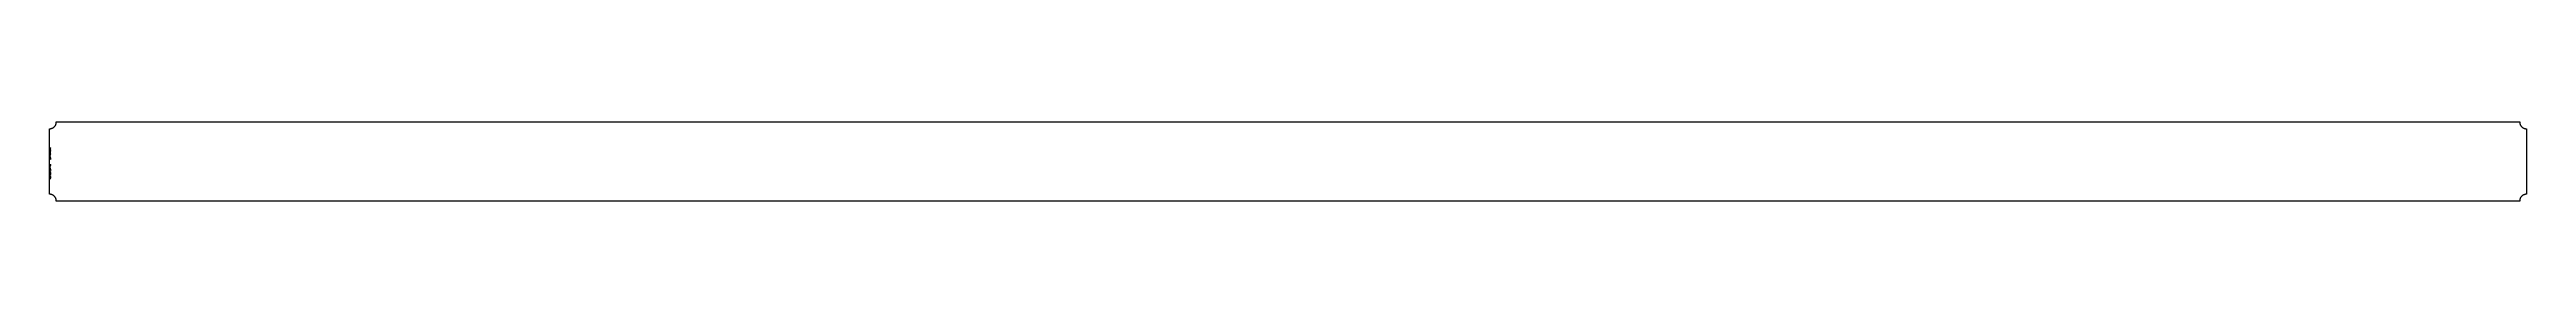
# Model space of a CAD drawing. Extents: x 0 to 11004, y -175 to 175.
import ezdxf

# ---------------------------------------------------------------- set-up
doc = ezdxf.new("R2010")
doc.units = 0
doc.header["$LTSCALE"] = 10
doc.layers.add('TEILE', color=7, linetype='CONTINUOUS')
doc.layers.add('UNTERSCHRIFT', color=7, linetype='CONTINUOUS')
doc.styles.get("Standard").update_dxf_attribs({"font": 'ROMANS'})

msp = doc.modelspace()

# ---------------------------------------------------------------- linework, layer by layer
at = {"layer": 'TEILE', "color": 2}
for p, q in [((0, 144.999969), (1.570077, 145.041077)), ((0, -145.000031), (0, 144.999969)), ((1.570077, 145.041077), (3.135853, 145.164322)), ((3.135853, 145.164322), (4.693035, 145.369324)), ((4.693035, 145.369324), (6.237353, 145.655548)), ((6.237353, 145.655548), (7.764575, 146.022202)), ((7.764575, 146.022202), (9.270514, 146.468277)), ((9.270514, 146.468277), (10.751045, 146.992554)), ((10.751045, 146.992554), (12.202106, 147.593613)), ((12.202106, 147.593613), (13.619723, 148.269775)), ((13.619723, 148.269775), (15.00001, 149.019211)), ((15.00001, 149.019211), (16.339182, 149.839859)), ((16.339182, 149.839859), (17.633568, 150.729462)), ((17.633568, 150.729462), (18.879623, 151.685608)), ((18.879623, 151.685608), (20.073931, 152.705627)), ((20.073931, 152.705627), (21.213217, 153.786774)), ((21.213217, 153.786774), (22.294359, 154.926056)), ((22.294359, 154.926056), (23.314392, 156.120361)), ((23.314392, 156.120361), (24.270523, 157.366425)), ((24.270523, 157.366425), (25.160131, 158.660812)), ((25.160131, 158.660812), (25.980776, 159.999985)), ((25.980776, 159.999985), (26.730209, 161.38028)), ((26.730209, 161.38028), (27.406376, 162.797882)), ((27.406376, 162.797882), (28.007423, 164.248947)), ((28.007423, 164.248947), (28.531706, 165.729492)), ((28.531706, 165.729492), (28.977783, 167.235413)), ((28.977783, 167.235413), (29.344435, 168.76265)), ((29.344435, 168.76265), (29.630657, 170.306946)), ((29.630657, 170.306946), (29.835661, 171.864151)), ((29.835661, 171.864151), (29.958889, 173.429901)), ((29.958889, 173.429901), (30.000002, 175)), ((30, 174.999985), (10973.996094, 175)), ((30.000002, 175), (30, 174.999985)), ((10973.996094, 175), (10974.041016, 173.375854)), ((10974.041016, 173.375854), (10974.171875, 171.75647)), ((10974.171875, 171.75647), (10974.392578, 170.146606)), ((10974.392578, 170.146606), (10974.698242, 168.550964)), ((10974.698242, 168.550964), (10975.089844, 166.974258)), ((10975.089844, 166.974258), (10975.567383, 165.421082)), ((10975.567383, 165.421082), (10976.12793, 163.896011)), ((10976.12793, 163.896011), (10976.769531, 162.403503)), ((10976.769531, 162.403503), (10977.491211, 160.947937)), ((10977.491211, 160.947937), (10978.291016, 159.5336)), ((10978.291016, 159.5336), (10979.166016, 158.164612)), ((10979.166016, 158.164612), (10980.115234, 156.845016)), ((10980.115234, 156.845016), (10981.131836, 155.578659)), ((10981.131836, 155.578659), (10982.216797, 154.369278)), ((10982.216797, 154.369278), (10983.365234, 153.220398)), ((10983.365234, 153.220398), (10984.575195, 152.135406)), ((10984.575195, 152.135406), (10985.84082, 151.117462)), ((10985.84082, 151.117462), (10987.160156, 150.169586)), ((10987.160156, 150.169586), (10988.530273, 149.294525)), ((10988.530273, 149.294525), (10989.945313, 148.494858)), ((10989.945313, 148.494858), (10991.400391, 147.772934)), ((10991.400391, 147.772934), (10992.892578, 147.130859)), ((10992.892578, 147.130859), (10994.417969, 146.570526)), ((10994.417969, 146.570526), (10995.970703, 146.093582)), ((10995.970703, 146.093582), (10997.547852, 145.701431)), ((10997.547852, 145.701431), (10999.142578, 145.395187)), ((10999.142578, 145.395187), (11000.75293, 145.175797)), ((11000.75293, 145.175797), (11002.37207, 145.043869)), ((11002.37207, 145.043869), (11003.996094, 144.999817)), ((11003.996094, 144.999817), (11003.996094, 145)), ((11003.996094, 145), (11003.996094, -145)), ((1.624162, -145.044037), (-0.000006, -145.000031)), ((-0.000006, -145.000031), (0, -145.000031)), ((3.243566, -145.175903), (1.624162, -145.044037)), ((4.853455, -145.395233), (3.243566, -145.175903)), ((6.449109, -145.701416), (4.853455, -145.395233)), ((8.025846, -146.093536), (6.449109, -145.701416)), ((9.579042, -146.57045), (8.025846, -146.093536)), ((11.104141, -147.130737), (9.579042, -146.57045)), ((12.596669, -147.772781), (11.104141, -147.130737)), ((14.05225, -148.49469), (12.596669, -147.772781)), ((15.466612, -149.294312), (14.05225, -148.49469)), ((16.835608, -150.169373), (15.466612, -149.294312)), ((18.155224, -151.117249), (16.835608, -150.169373)), ((19.421585, -152.135178), (18.155224, -151.117249)), ((20.63098, -153.220184), (19.421585, -152.135178)), ((21.779861, -154.369064), (20.63098, -153.220184)), ((22.864859, -155.578445), (21.779861, -154.369064)), ((23.88279, -156.844818), (22.864859, -155.578445)), ((24.830667, -158.164429), (23.88279, -156.844818)), ((25.705715, -159.533417), (24.830667, -158.164429)), ((26.50536, -160.947784), (25.705715, -159.533417)), ((27.227264, -162.403381), (26.50536, -160.947784)), ((27.869303, -163.895889), (27.227264, -162.403381)), ((28.429596, -165.42099), (27.869303, -163.895889)), ((28.906502, -166.974182), (28.429596, -165.42099)), ((29.29862, -168.550934), (28.906502, -166.974182)), ((29.604799, -170.146576), (29.29862, -168.550934)), ((29.824142, -171.75647), (29.604799, -170.146576)), ((29.956007, -173.37587), (29.824142, -171.75647)), ((30, -175.000031), (29.956007, -173.37587)), ((10973.996094, -175), (30, -175.000031)), ((10974.038086, -173.429947), (10973.996094, -175.000031)), ((10973.996094, -175.000031), (10973.996094, -175)), ((10974.161133, -171.864166), (10974.038086, -173.429947)), ((10974.366211, -170.306992), (10974.161133, -171.864166)), ((10974.652344, -168.762665), (10974.366211, -170.306992)), ((10975.018555, -167.235443), (10974.652344, -168.762665)), ((10975.464844, -165.729507), (10975.018555, -167.235443)), ((10975.988281, -164.248962), (10975.464844, -165.729507)), ((10976.59082, -162.797913), (10975.988281, -164.248962)), ((10977.266602, -161.380295), (10976.59082, -162.797913)), ((10978.016602, -159.999985), (10977.266602, -161.380295)), ((10978.836914, -158.660828), (10978.016602, -159.999985)), ((10979.726563, -157.366425), (10978.836914, -158.660828)), ((10980.682617, -156.120361), (10979.726563, -157.366425)), ((10981.701172, -154.926056), (10980.682617, -156.120361)), ((10982.783203, -153.786758), (10981.701172, -154.926056)), ((10983.921875, -152.705627), (10982.783203, -153.786758)), ((10985.117188, -151.685593), (10983.921875, -152.705627)), ((10986.363281, -150.729462), (10985.117188, -151.685593)), ((10987.657227, -149.839844), (10986.363281, -150.729462)), ((10988.996094, -149.019196), (10987.657227, -149.839844)), ((10990.376953, -148.26976), (10988.996094, -149.019196)), ((10991.794922, -147.593597), (10990.376953, -148.26976)), ((10993.246094, -146.992538), (10991.794922, -147.593597)), ((10994.726563, -146.468262), (10993.246094, -146.992538)), ((10996.231445, -146.022171), (10994.726563, -146.468262)), ((10997.758789, -145.655533), (10996.231445, -146.022171)), ((10999.302734, -145.369293), (10997.758789, -145.655533)), ((11000.860352, -145.164307), (10999.302734, -145.369293)), ((11002.426758, -145.041061), (11000.860352, -145.164307)), ((11003.996094, -145), (11002.426758, -145.041061))]:
    msp.add_line(p, q, dxfattribs=at)

# ---------------------------------------------------------------- texts
at = {"layer": 'UNTERSCHRIFT', "color": 2, "oblique": 15, "width": 0.8}
for s, p in [('  , Profi l PL350*12', (5.25, 20.799969)), ('20610', (5.25, 7.799968)), ('Project  DP0GN9  ,Qty. 1  , Pos. ', (5.25, -78.000031))]:
    msp.add_text(s, height=3.25, rotation=89.999931, dxfattribs=at).set_placement(p)

doc.saveas('drawing.dxf')
